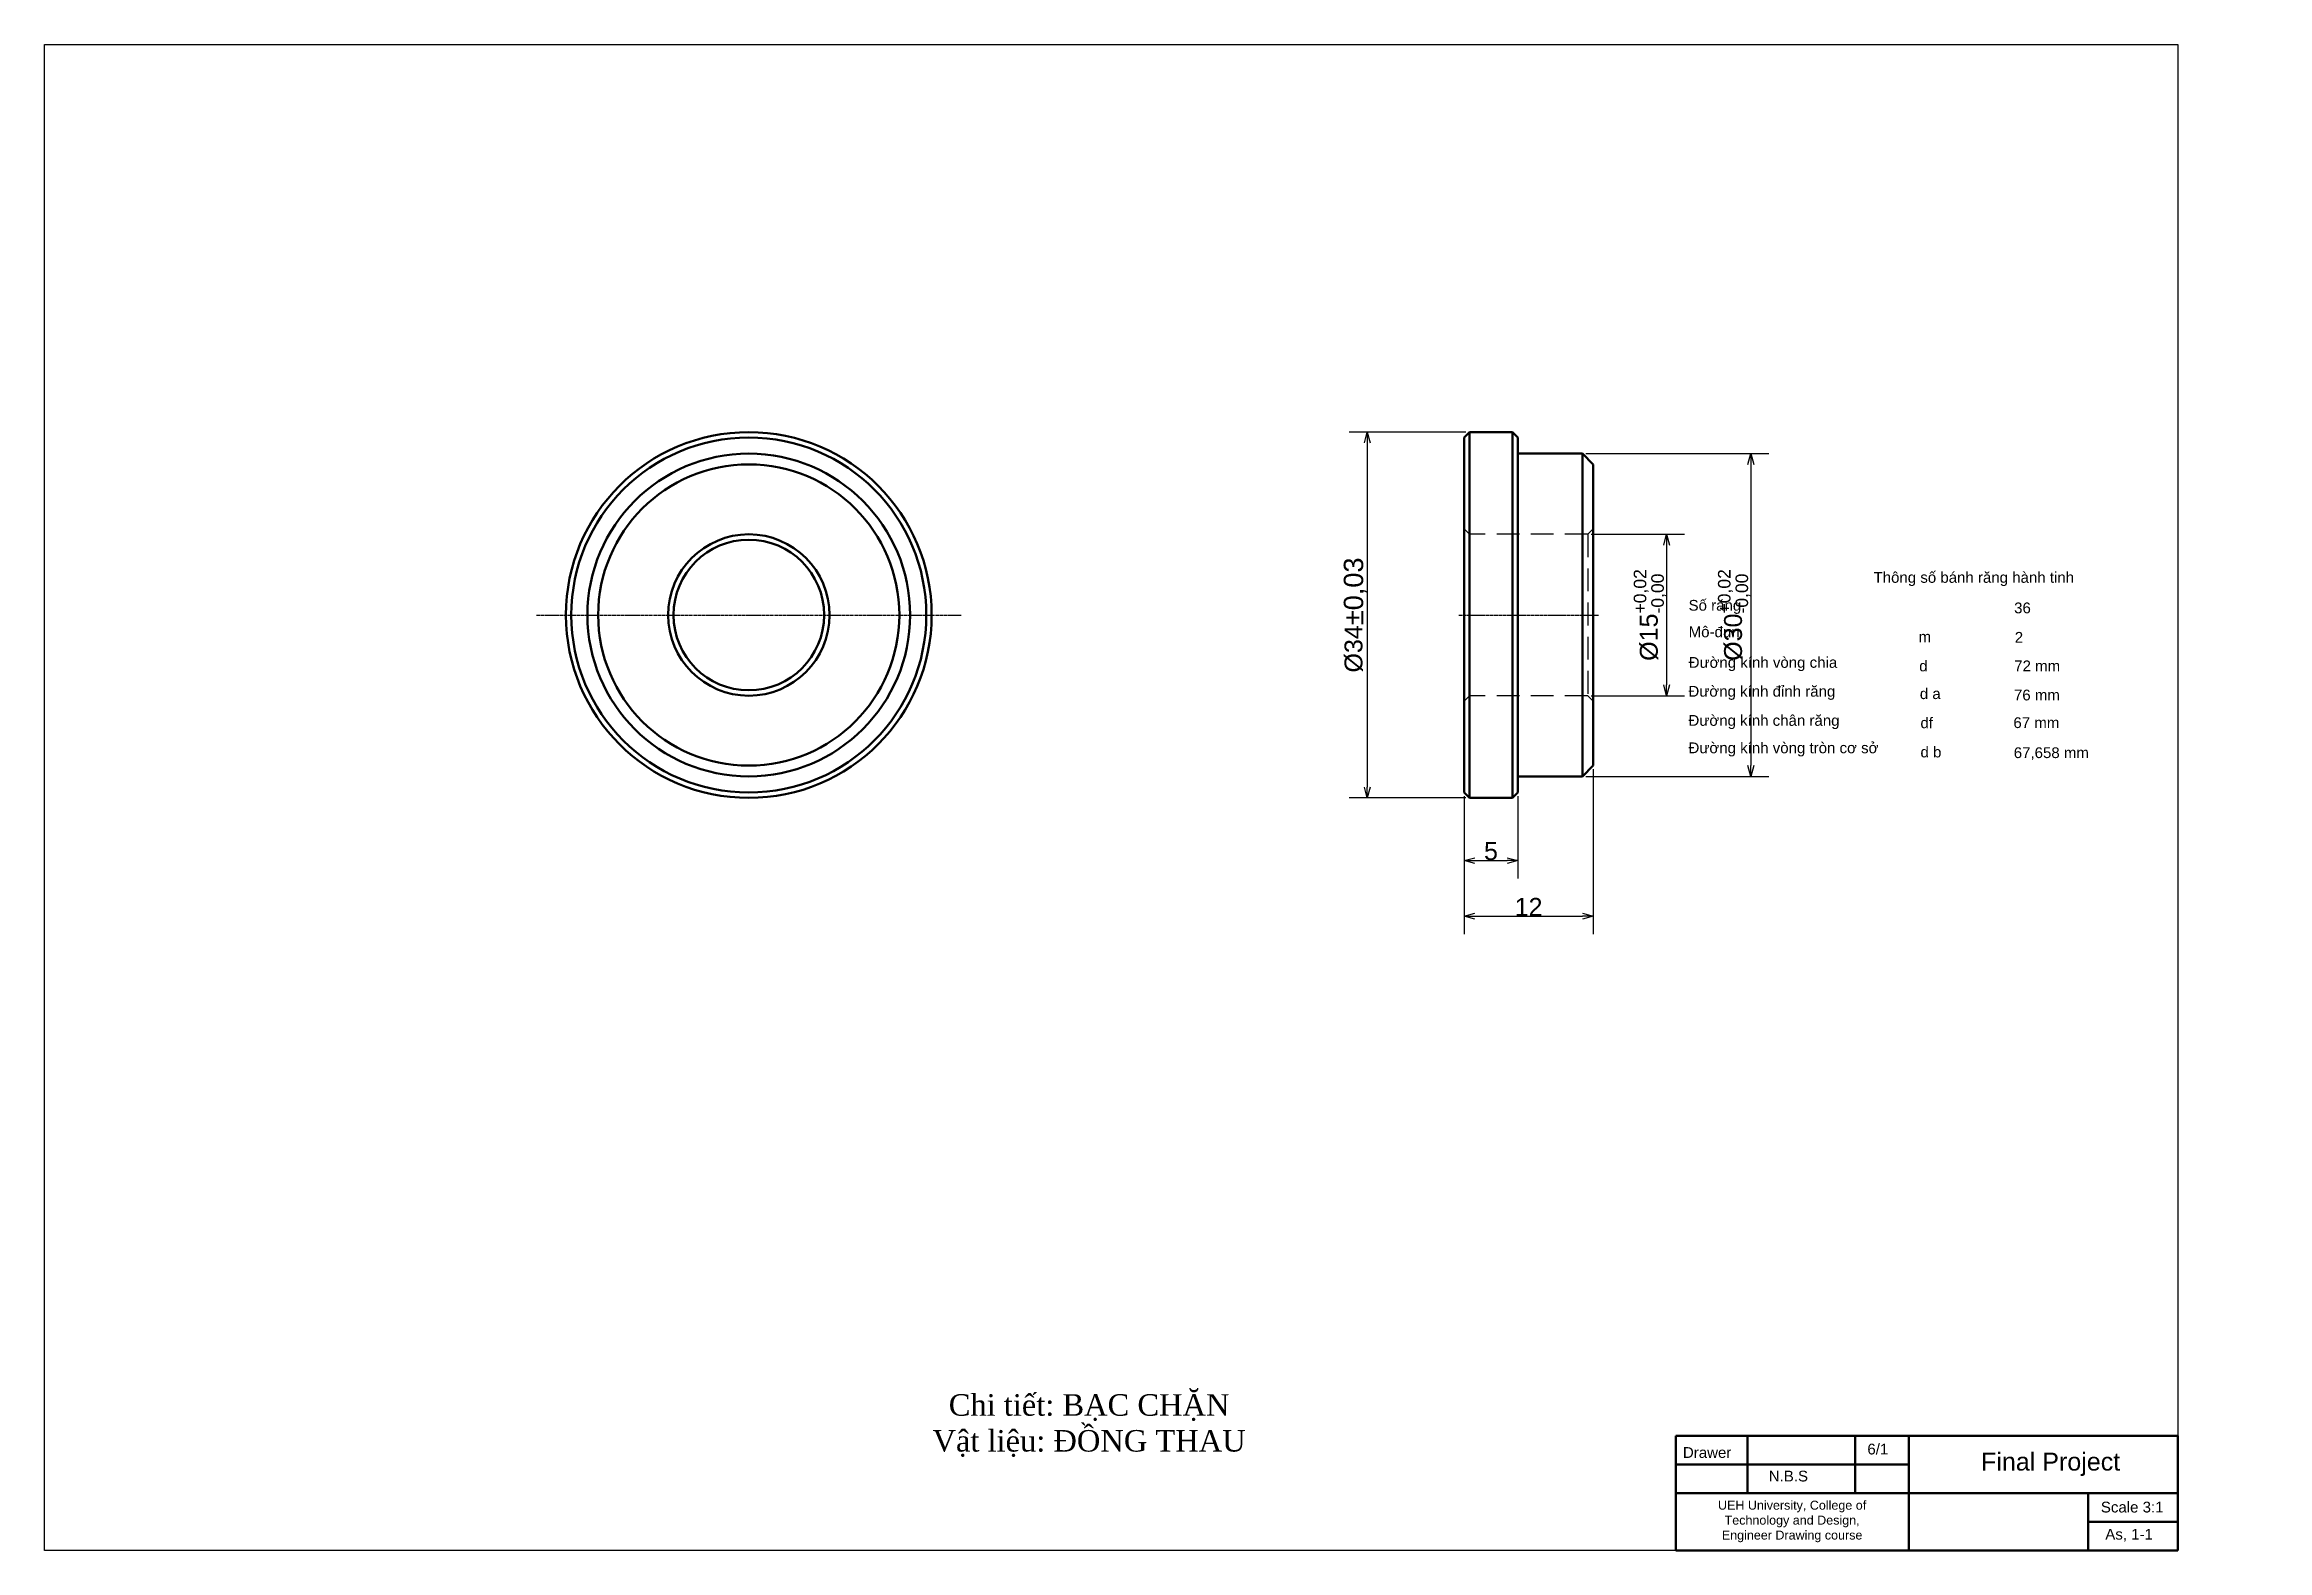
# Model space of a CAD drawing. Header units: inches. Extents: x 632 to 5727, y -9589 to -3994.
# Drawn here: x 1527 to 2147, y -6940 to -6520 of the extents above; entities that cross this region are included whole.
import ezdxf

# ---------------------------------------------------------------- set-up
doc = ezdxf.new("R2010")
doc.units = ezdxf.units.IN
doc.header["$MEASUREMENT"] = 0
doc.linetypes.add('CENTER2', pattern=[1.125, 0.75, -0.125, 0.125, -0.125])
doc.linetypes.add('DASHED2', pattern=[9.525, 6.35, -3.175])
for name, color, linetype, lineweight, plot in [('center line', 5, 'CENTER2', 25, False), ('Dimension line', 3, 'Continuous', 25, False), ('hidden line', 10, 'DASHED2', 25, False), ('visible line', 7, 'Continuous', 50, False)]:
    doc.layers.add(name, color=color, linetype=linetype, lineweight=lineweight, plot=plot)
doc.styles.get("Standard").update_dxf_attribs({"font": 'arial.ttf'})
doc.dimstyles.new('ISO A3', dxfattribs={"dimtxt": 5, "dimasz": 3, "dimexe": 5, "dimexo": 1, "dimgap": 0.09, "dimtad": 1, "dimtoh": 1, "dimdec": 0, "dimzin": 0, "dimdsep": 46, "dimtxsty": 'Standard', "dimblk": 'OPEN30', "dimcen": 0.09, "dimclrd": 256, "dimclre": 256, "dimadec": 0, "dimazin": 0, "dimtfac": 1, "dimtdec": 0, "dimtofl": 0, "dimtmove": 0, "dimatfit": 3, "dimldrblk": 'OPEN30', "dimfxl": 1, "dimtolj": 1, "dimtzin": 0, "dimarcsym": 0})

msp = doc.modelspace()

# ---------------------------------------------------------------- texts
at = {"char_height": 3, "attachment_point": 1}
for s, width, insert in [('{\\C0;Thông số bánh răng hành tinh}', 56.9093934, (2037.21869, -6667.07, 95775.61693)), ('{\\C0;Số răng}', 14.7379163, (1985.62665, -6674.85196, 95775.61693)), ('{\\C0;36}', 14.7379163, (2076.43086, -6675.57222, 95775.61693)), ('{\\C0;Mô-đun}', 14.7379163, (1985.64406, -6682.24815, 95775.61693)), ('{\\C0;2}', 14.7379163, (2076.60752, -6683.78195, 95775.61693)), ('{\\C0;m}', 14.7379163, (2049.77764, -6683.63873, 95775.61693)), ('{\\C0;Đường kính vòng chia}', 42.1726379, (1985.65524, -6690.77932, 95775.61693)), ('{\\C0;d}', 14.7379163, (2049.95102, -6691.77227, 95775.61693)), ('{\\C0;72 mm}', 14.7379163, (2076.45206, -6691.74332, 95775.61693)), ('{\\C0;Đường kính đỉnh răng}', 41.4010385, (1985.58533, -6698.82768, 95775.61693)), ('{\\C0;d a}', 14.7379163, (2050.12387, -6699.49915, 95775.61693)), ('{\\C0;76 mm}', 14.7379163, (2076.37977, -6699.87046, 95775.61693)), ('{\\C0;Đường kính chân răng}', 43.0766792, (1985.59598, -6706.95642, 95775.61693)), ('{\\C0;df}', 14.7379163, (2050.29724, -6707.63269, 95775.61693)), ('{\\C0;67 mm}', 14.7379163, (2076.22399, -6707.58305, 95775.61693)), ('{\\C0;Đường kính vòng tròn cơ sở}', 53.7640686, (1985.60601, -6714.60228, 95775.61693)), ('{\\C0;d b}', 14.7379163, (2050.30791, -6715.76646, 95775.61693)), ('{\\C0;67,658 mm}', 21.872316, (2076.31792, -6715.95874, 95775.61693))]:
    msp.add_mtext_dynamic_manual_height_columns(s, width=width, gutter_width=25, heights=[2.28621], dxfattribs=dict(at, insert=insert))
at = {"color": 1, "insert": (1748.50238, -6896.35021), "char_height": 6, "attachment_point": 1}
msp.add_mtext_dynamic_manual_height_columns('\\pxqc;{\\fTimes New Roman|b0|i0|c0|p18;\\C256;Chi tiết: BẠC CHẶN\\PVật liệu: ĐỒNG THAU}', width=139.8295877, gutter_width=1, heights=[0], dxfattribs=at)
at = {"layer": 'Dimension line', "insert": (1984.04839, -6911.11662), "char_height": 3, "attachment_point": 1}
msp.add_mtext_dynamic_manual_height_columns('{\\C0;Drawer}', width=33.9958744, gutter_width=25, heights=[2.28621], dxfattribs=at)
at = {"layer": 'visible line', "attachment_point": 1}
for s, width, heights, insert, char_height in [('6/1', 33.9958744, [2.28621], (2035.49571, -6910.15604), 3), ('Final Project', 49.9491703, [0], (2067.19928, -6912.6541), 5), ('N.B.S', 33.9958744, [2.28621], (2007.99553, -6917.69185), 3), ('\\pxqc;UEH University, College of Technology and Design, \\PEngineer Drawing course ', 58.9083844, [19.15756], (1985.04583, -6926.05414), 2.5), ('Scale 3:1', 33.9958744, [2.28621], (2100.62058, -6926.3412), 3), ('As, 1-1', 33.9958744, [2.28621], (2101.85244, -6933.91135), 3)]:
    msp.add_mtext_dynamic_manual_height_columns(s, width=width, gutter_width=25, heights=heights, dxfattribs=dict(at, insert=insert, char_height=char_height))

# ---------------------------------------------------------------- blocks, each defined once
blk = doc.blocks.new('_Open30')
at = {"color": 0, "linetype": 'ByBlock', "lineweight": -2}
for p, q in [((-1, 0.27), (0, 0)), ((0, 0), (-1, -0.27)), ((0, 0), (-1, 0))]:
    blk.add_line(p, q, dxfattribs=at)
blk = doc.blocks.new('*D229')
at = {"layer": 'Defpoints', "color": 0, "transparency": 16777216}
for p in [(1924.5, -6628.06), (1896, -6730.06), (1924.5, -6730.06)]:
    blk.add_point(p, dxfattribs=at)
at = {"layer": 'Dimension line', "lineweight": -2, "transparency": 16777216}
for p, q in [((1923.5, -6628.06), (1891, -6628.06)), ((1896, -6631.06), (1896, -6727.06)), ((1923.5, -6730.06), (1891, -6730.06))]:
    blk.add_line(p, q, dxfattribs=at)
at = {"layer": 'Dimension line', "lineweight": -2, "transparency": 16777216, "xscale": 3, "yscale": 3, "zscale": 3}
for p, rotation in [((1896, -6628.06), 90), ((1896, -6730.06), 270)]:
    blk.add_blockref('_Open30', p, dxfattribs=dict(at, rotation=rotation))
at = {"layer": 'Dimension line', "color": 0, "transparency": 16777216, "insert": (1892.66, -6679.06), "char_height": 5, "width": 12.9149, "attachment_point": 5, "rotation": 90}
blk.add_mtext('\\A1;%%C34{\\H1.08333x;±0,03}', dxfattribs=at)
blk = doc.blocks.new('*D230')
at = {"layer": 'Defpoints', "color": 0, "transparency": 16777216}
for p in [(1923, -6728.56), (1938, -6728.56), (1938, -6747.56)]:
    blk.add_point(p, dxfattribs=at)
at = {"layer": 'Dimension line', "lineweight": -2, "transparency": 16777216}
for p, q in [((1923, -6729.56), (1923, -6752.56)), ((1938, -6729.56), (1938, -6752.56)), ((1926, -6747.56), (1935, -6747.56))]:
    blk.add_line(p, q, dxfattribs=at)
at = {"layer": 'Dimension line', "lineweight": -2, "transparency": 16777216, "xscale": 3, "yscale": 3, "zscale": 3, "rotation": 180}
blk.add_blockref('_Open30', (1923, -6747.56), dxfattribs=at)
at = {"layer": 'Dimension line', "lineweight": -2, "transparency": 16777216, "xscale": 3, "yscale": 3, "zscale": 3}
blk.add_blockref('_Open30', (1938, -6747.56), dxfattribs=at)
at = {"layer": 'Dimension line', "color": 0, "transparency": 16777216, "insert": (1930.5, -6744.93), "char_height": 5, "attachment_point": 5}
blk.add_mtext('\\A1;5', dxfattribs=at)
blk = doc.blocks.new('*D231')
at = {"layer": 'Defpoints', "color": 0, "transparency": 16777216}
for p in [(1959, -6721.06), (1923, -6728.56), (1959, -6763.06)]:
    blk.add_point(p, dxfattribs=at)
at = {"layer": 'Dimension line', "lineweight": -2, "transparency": 16777216}
for p, q in [((1959, -6722.06), (1959, -6768.06)), ((1923, -6729.56), (1923, -6768.06)), ((1926, -6763.06), (1956, -6763.06))]:
    blk.add_line(p, q, dxfattribs=at)
at = {"layer": 'Dimension line', "lineweight": -2, "transparency": 16777216, "xscale": 3, "yscale": 3, "zscale": 3, "rotation": 180}
blk.add_blockref('_Open30', (1923, -6763.06), dxfattribs=at)
at = {"layer": 'Dimension line', "lineweight": -2, "transparency": 16777216, "xscale": 3, "yscale": 3, "zscale": 3}
blk.add_blockref('_Open30', (1959, -6763.06), dxfattribs=at)
at = {"layer": 'Dimension line', "color": 0, "transparency": 16777216, "insert": (1941, -6760.46), "char_height": 5, "attachment_point": 5}
blk.add_mtext('\\A1;12', dxfattribs=at)
blk = doc.blocks.new('*D232')
at = {"layer": 'Defpoints', "color": 0, "transparency": 16777216}
for p in [(1957.5, -6656.56), (1957.5, -6701.56), (1979.5, -6701.56)]:
    blk.add_point(p, dxfattribs=at)
at = {"layer": 'Dimension line', "lineweight": -2, "transparency": 16777216}
for p, q in [((1958.5, -6656.56), (1984.5, -6656.56)), ((1979.5, -6659.56), (1979.5, -6698.56)), ((1958.5, -6701.56), (1984.5, -6701.56))]:
    blk.add_line(p, q, dxfattribs=at)
at = {"layer": 'Dimension line', "lineweight": -2, "transparency": 16777216, "xscale": 3, "yscale": 3, "zscale": 3}
for p, rotation in [((1979.5, -6656.56), 90), ((1979.5, -6701.56), 270)]:
    blk.add_blockref('_Open30', p, dxfattribs=dict(at, rotation=rotation))
at = {"layer": 'Dimension line', "color": 0, "transparency": 16777216, "insert": (1974.52, -6679.06), "char_height": 5, "attachment_point": 5, "rotation": 90}
blk.add_mtext('\\A1;%%C15{\\H0.7x;\\S+0,02^ -0,00;}', dxfattribs=at)
blk = doc.blocks.new('*D233')
at = {"layer": 'Defpoints', "color": 0, "transparency": 16777216}
for p in [(1956, -6634.06), (1956, -6724.06), (2003, -6724.06)]:
    blk.add_point(p, dxfattribs=at)
at = {"layer": 'Dimension line', "lineweight": -2, "transparency": 16777216}
for p, q in [((1957, -6634.06), (2008, -6634.06)), ((2003, -6637.06), (2003, -6721.06)), ((1957, -6724.06), (2008, -6724.06))]:
    blk.add_line(p, q, dxfattribs=at)
at = {"layer": 'Dimension line', "lineweight": -2, "transparency": 16777216, "xscale": 3, "yscale": 3, "zscale": 3}
for p, rotation in [((2003, -6634.06), 90), ((2003, -6724.06), 270)]:
    blk.add_blockref('_Open30', p, dxfattribs=dict(at, rotation=rotation))
at = {"layer": 'Dimension line', "color": 0, "transparency": 16777216, "insert": (1998.02, -6679.06), "char_height": 5, "attachment_point": 5, "rotation": 90}
blk.add_mtext('\\A1;%%C30{\\H0.7x;\\S+0,02^ -0,00;}', dxfattribs=at)

# ---------------------------------------------------------------- dimensions: what is measured, and where the dimension line sits
at = {"layer": 'Dimension line'}
for base, p1, p2, text, picture, middle in [((1896.00262, -6730.05913), (1924.50262, -6628.05913), (1924.50262, -6730.05913), '%%C34{\\H1.08333x;±0,03}', '*D229', (1892.65746, -6679.05913)), ((2003.00262, -6724.05913), (1956.00262, -6634.05913), (1956.00262, -6724.05913), '%%C30{\\H0.7x;\\S+0,02^ -0,00;}', '*D233', (1998.02199, -6679.05913)), ((1979.50262, -6701.55913), (1957.50262, -6656.55913), (1957.50262, -6701.55913), '%%C15{\\H0.7x;\\S+0,02^ -0,00;}', '*D232', (1974.52199, -6679.05913))]:
    dim = msp.add_linear_dim(base=base, p1=p1, p2=p2, angle=90, text=text, dimstyle='ISO A3', dxfattribs=at)
    dim.commit()
    dim.dimension.update_dxf_attribs({"geometry": picture, "text_midpoint": middle})
for base, p2, text, picture, middle in [((1959.00262, -6763.05913), (1959.00262, -6721.05913), '12', '*D231', (1941.00262, -6760.4589)), ((1938.00262, -6747.55913), (1938.00262, -6728.55913), '5', '*D230', (1930.50262, -6744.9265))]:
    dim = msp.add_linear_dim(base=base, p1=(1923.00262, -6728.55913), p2=p2, text=text, dimstyle='ISO A3', dxfattribs=at)
    dim.commit()
    dim.dimension.update_dxf_attribs({"geometry": picture, "text_midpoint": middle})

# ---------------------------------------------------------------- linework, layer by layer
msp.add_lwpolyline([(1527.05285, -6519.95073), (2122.05285, -6519.95073), (2122.05285, -6939.95073), (1527.05285, -6939.95073)], close=True)
at = {"layer": 'center line'}
for p, q in [((1664.25262, -6679.05913), (1782.75262, -6679.05913)), ((1723.50262, -6679.05913, 3351.51621), (1723.50262, -6679.05913, -3351.51621)), ((1921.50262, -6679.05913), (1960.50262, -6679.05913))]:
    msp.add_line(p, q, dxfattribs=at)
at = {"layer": 'hidden line'}
for p, q in [((1923.00262, -6655.05913), (1924.50262, -6656.55913)), ((1957.50262, -6656.55913), (1924.50262, -6656.55913)), ((1959.00262, -6655.05913), (1957.50262, -6656.55913)), ((1957.50262, -6656.55913), (1957.50262, -6701.55913)), ((1923.00262, -6703.05913), (1924.50262, -6701.55913)), ((1957.50262, -6701.55913), (1924.50262, -6701.55913)), ((1959.00262, -6703.05913), (1957.50262, -6701.55913))]:
    msp.add_line(p, q, dxfattribs=at)
at = {"layer": 'visible line'}
for p, q in [((1923.00262, -6629.55913), (1924.50262, -6628.05913)), ((1924.50262, -6628.05913), (1924.50262, -6730.05913)), ((1924.50262, -6628.05913), (1936.50262, -6628.05913)), ((1936.50262, -6628.05913), (1936.50262, -6730.05913)), ((1938.00262, -6629.55913), (1936.50262, -6628.05913)), ((1923.00262, -6629.55913), (1923.00262, -6728.55913)), ((1938.00262, -6629.55913), (1938.00262, -6728.55913)), ((1938.00262, -6634.05913), (1938.00262, -6724.05913)), ((1938.00262, -6634.05913), (1956.00262, -6634.05913)), ((1956.00262, -6634.05913), (1956.00262, -6724.05913)), ((1959.00262, -6637.05913), (1956.00262, -6634.05913)), ((1959.00262, -6637.05913), (1959.00262, -6721.05913)), ((1959.00262, -6721.05913), (1956.00262, -6724.05913)), ((1938.00262, -6724.05913), (1956.00262, -6724.05913)), ((1923.00262, -6728.55913), (1924.50262, -6730.05913)), ((1924.50262, -6730.05913), (1936.50262, -6730.05913)), ((1938.00262, -6728.55913), (1936.50262, -6730.05913)), ((1982.05285, -6907.95073), (2122.05285, -6907.95073))]:
    msp.add_line(p, q, dxfattribs=at)
at = {"layer": 'visible line', "lineweight": 50}
for p, q in [((2122.05285, -6907.95073), (1982.05285, -6907.95073)), ((1982.05285, -6907.95073), (1982.05285, -6939.95073)), ((2032.05285, -6907.95073), (2002.05285, -6907.95073)), ((2032.05285, -6907.95073), (2002.05285, -6907.95073)), ((2002.05285, -6907.95073), (2002.05285, -6923.95073)), ((2047.05285, -6907.95073), (2032.05285, -6907.95073)), ((2047.05285, -6907.95073), (2032.05285, -6907.95073)), ((2032.05285, -6907.95073), (2032.05285, -6923.95073)), ((2047.05285, -6939.95073), (2047.05285, -6907.95073)), ((2122.05285, -6939.95073), (2122.05285, -6907.95073)), ((2047.05285, -6915.95073), (1982.05285, -6915.95073)), ((2002.05285, -6915.95073), (2047.05285, -6915.95073)), ((2002.05285, -6923.95073), (1982.05285, -6923.95073)), ((1982.05285, -6923.95073), (2047.05285, -6923.95073)), ((2047.05285, -6923.95073), (2122.05285, -6923.95073)), ((2122.05285, -6923.95073), (2097.05285, -6923.95073)), ((2097.05285, -6923.95073), (2097.05285, -6939.95073)), ((2097.05285, -6931.95073), (2122.05285, -6931.95073)), ((1982.05285, -6939.95073), (2122.05285, -6939.95073)), ((1982.05285, -6939.95073), (2047.05285, -6939.95073))]:
    msp.add_line(p, q, dxfattribs=at)
at = {"layer": 'visible line'}
for radius in [51, 49.5, 45, 42, 22.5, 21]:
    msp.add_circle((1723.50262, -6679.05913), radius, dxfattribs=at)

msp.set_redraw_order([(e.dxf.handle, doc.entitydb.next_handle()) for e in msp.query("TEXT MTEXT ATTDEF DIMENSION ARC_DIMENSION")])  # texts and dimensions are drawn at this point

doc.saveas('drawing.dxf')
